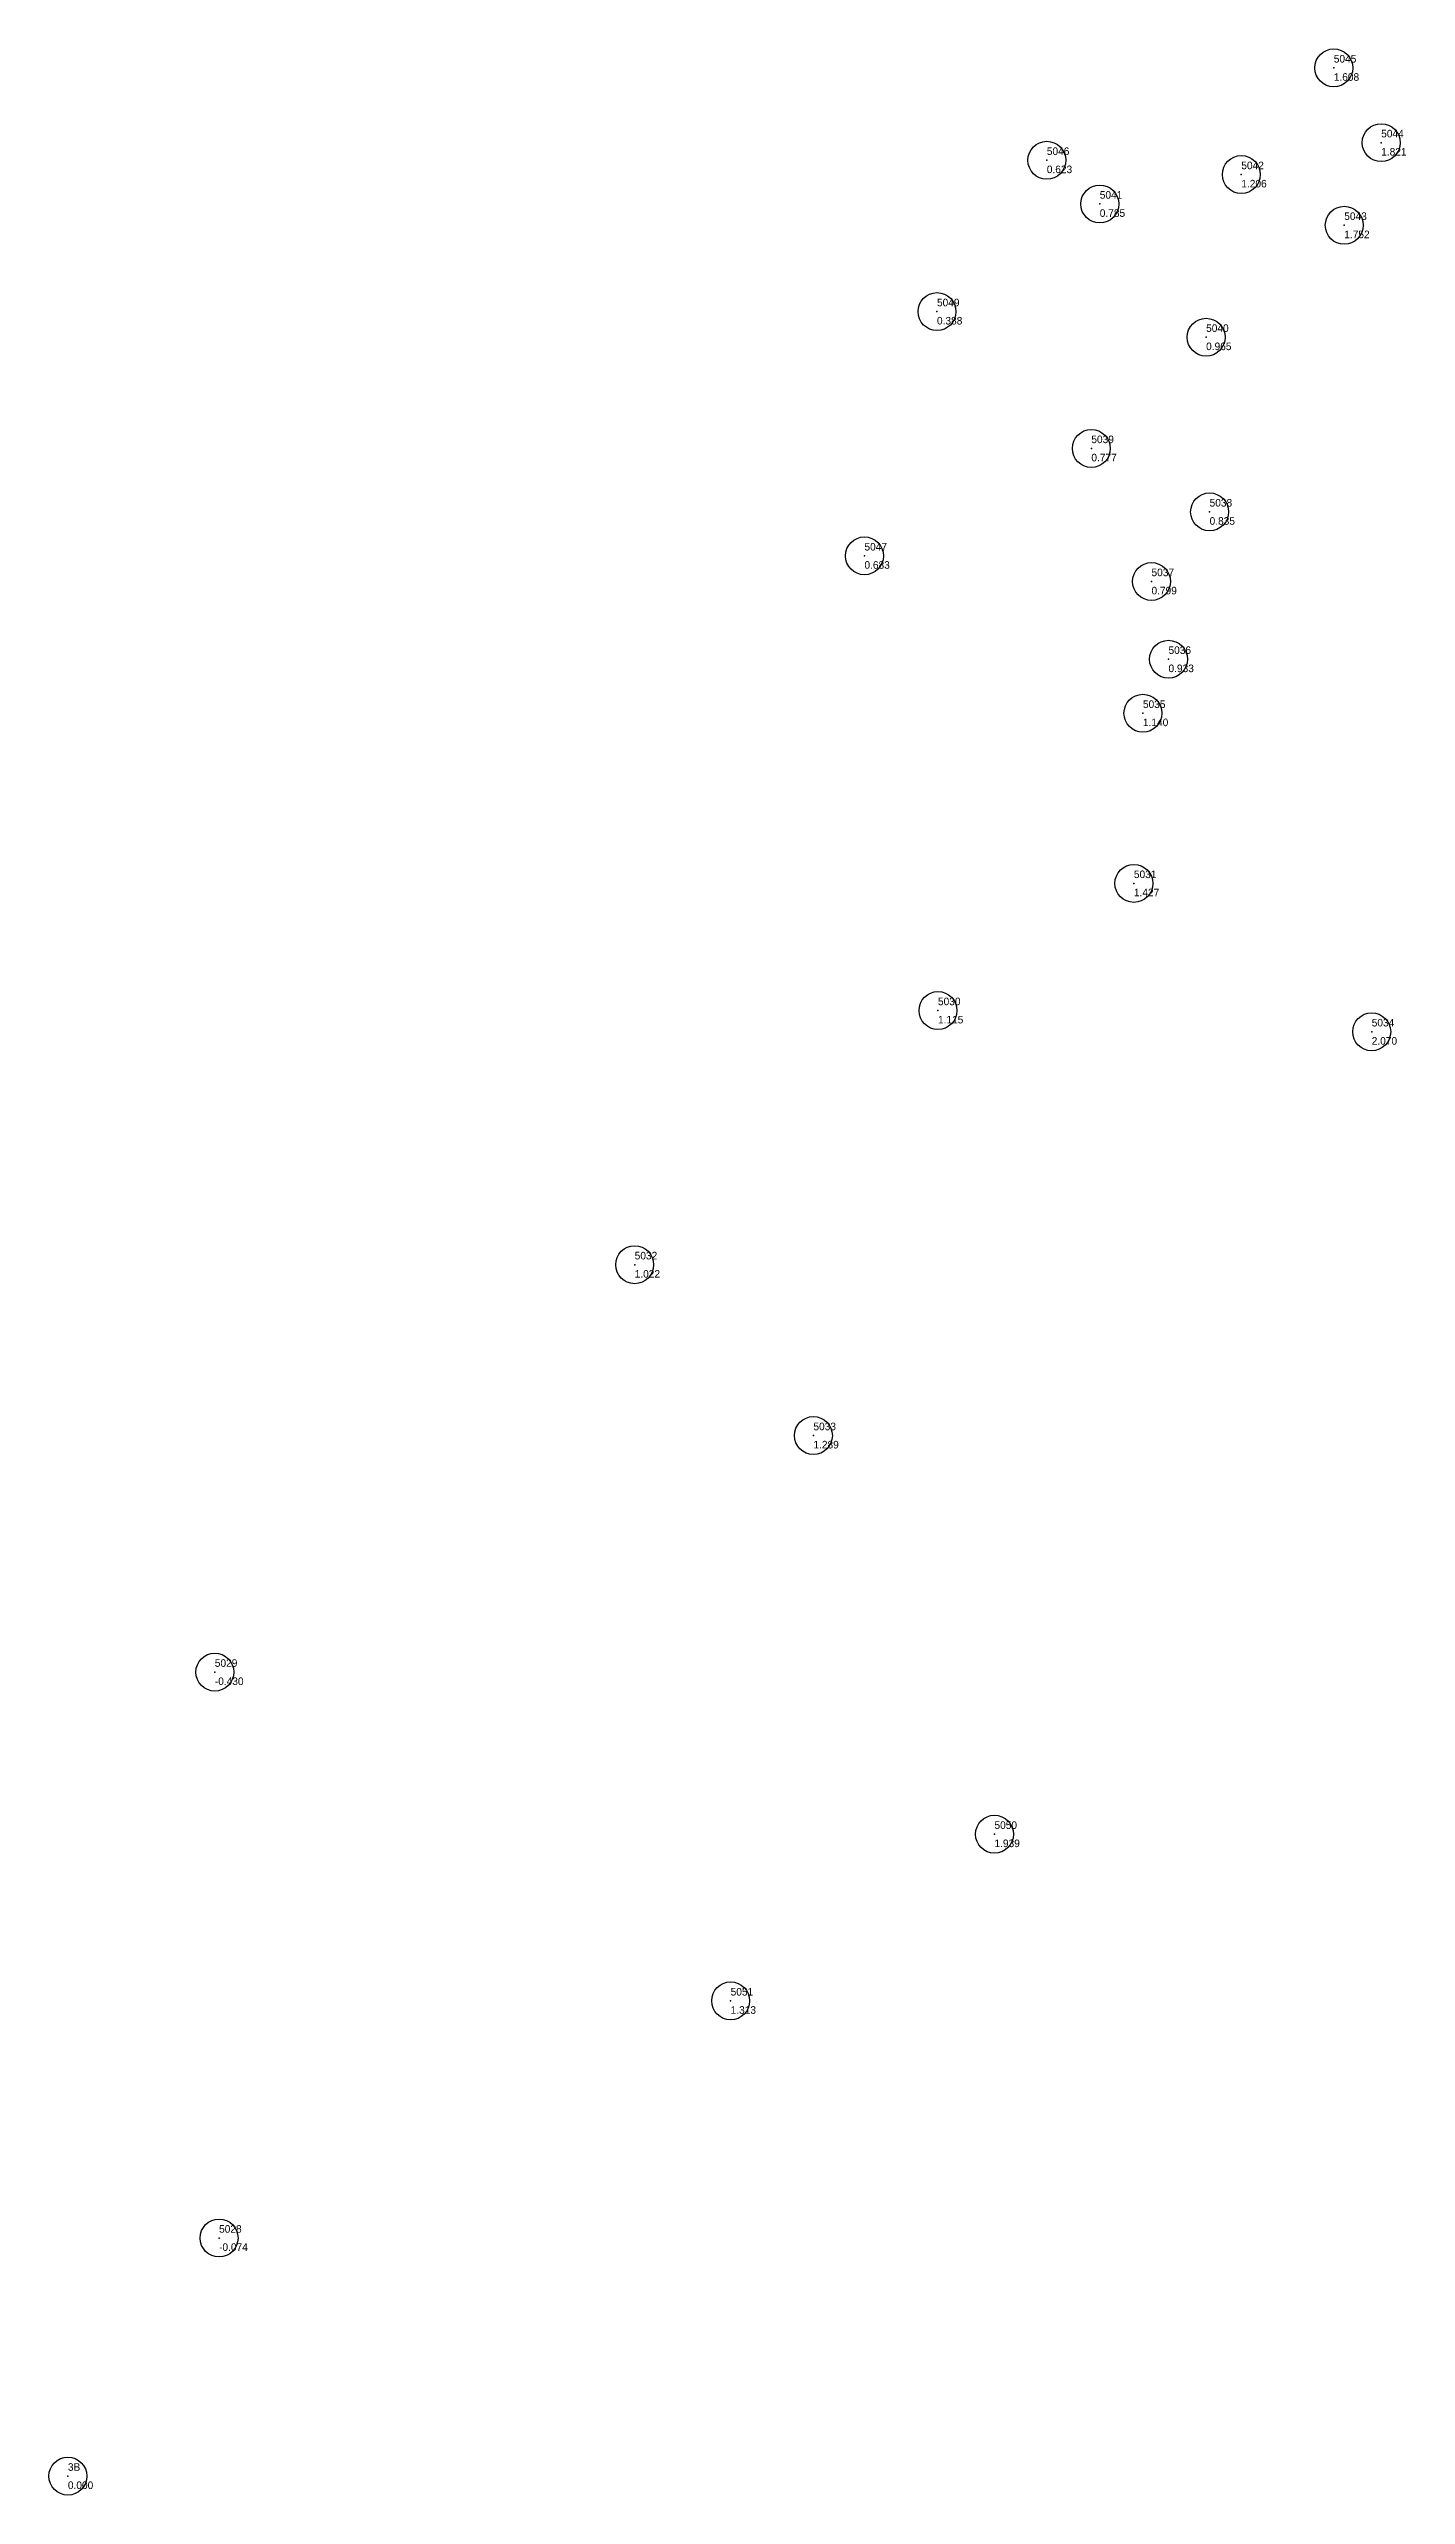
# Model space of a CAD drawing. Header units: millimetres. Extents: x 979 to 714242, y 976 to 4055134.
# Drawn here: x 999.75 to 1017.64, y 999.75 to 1032 of the extents above; entities that cross this region are included whole.
import ezdxf

# ---------------------------------------------------------------- set-up
doc = ezdxf.new("R2010")
doc.units = ezdxf.units.MM
doc.header["$LTSCALE"] = 0.5
doc.header["$MEASUREMENT"] = 0
doc.header["$PDMODE"] = 32
doc.header["$PDSIZE"] = 0.5
for name, color, linetype in [('TAX-DESC', 45, 'Continuous'), ('TAX-H', 192, 'Continuous'), ('TAX-KOD', 7, 'Continuous'), ('TAX-SHM', 7, 'Continuous')]:
    doc.layers.add(name, color=color, linetype=linetype)
doc.styles.add('gr-sdtopo1', font='gr-sdtopo1.shx', dxfattribs={"bigfont": 'BigFgrsdto1.shx'})

# ---------------------------------------------------------------- blocks, each defined once
blk = doc.blocks.new('blk_SHMEIO_3-Lay')
at = {"layer": 'TAX-SHM'}
blk.add_point((0, 0), dxfattribs=at)
at = {"layer": 'TAX-DESC', "style": 'gr-sdtopo1'}
blk.add_attdef('DESC', (1.12, -0.34), '', height=0.5, dxfattribs=at)
at = {"layer": 'TAX-H', "style": 'gr-sdtopo1'}
blk.add_attdef('H', (0, -1.7), '', height=1, dxfattribs=at)
at = {"layer": 'TAX-KOD', "style": 'gr-sdtopo1'}
blk.add_attdef('KOD', (0, 0.7), '', height=1, dxfattribs=at)

msp = doc.modelspace()

# ---------------------------------------------------------------- block references
at = {"layer": 'TAX-SHM', "xscale": 0.09996, "yscale": 0.09996, "zscale": 0.09996}
for p, values in [((1016.688, 1031.748), {'KOD': '5045', 'H': '1.608'}), ((1017.313, 1030.762), {'KOD': '5044', 'H': '1.821'}), ((1012.905, 1030.53), {'KOD': '5046', 'H': '0.623'}), ((1015.469, 1030.342), {'KOD': '5042', 'H': '1.206'}), ((1013.603, 1029.954), {'KOD': '5041', 'H': '0.785'}), ((1016.826, 1029.673), {'KOD': '5043', 'H': '1.752'}), ((1011.457, 1028.535), {'KOD': '5049', 'H': '0.388'}), ((1015.005, 1028.197), {'KOD': '5040', 'H': '0.965'}), ((1013.492, 1026.731), {'KOD': '5039', 'H': '0.777'}), ((1015.051, 1025.895), {'KOD': '5038', 'H': '0.835'}), ((1010.501, 1025.315), {'KOD': '5047', 'H': '0.683'}), ((1014.285, 1024.977), {'KOD': '5037', 'H': '0.799'}), ((1014.509, 1023.952), {'KOD': '5036', 'H': '0.933'}), ((1014.172, 1023.24), {'KOD': '5035', 'H': '1.140'}), ((1014.053, 1020.997), {'KOD': '5031', 'H': '1.427'}), ((1011.47, 1019.321), {'KOD': '5030', 'H': '1.115'}), ((1017.188, 1019.041), {'KOD': '5034', 'H': '2.070'}), ((1007.472, 1015.97), {'KOD': '5032', 'H': '1.022'}), ((1009.828, 1013.718), {'KOD': '5033', 'H': '1.289'}), ((1001.937, 1010.599), {'KOD': '5029', 'H': '-0.430'}), ((1012.215, 1008.462), {'KOD': '5050', 'H': '1.939'}), ((1008.737, 1006.265), {'KOD': '5051', 'H': '1.313'}), ((1001.993, 1003.139), {'KOD': '5028', 'H': '-0.074'}), ((1000, 1000), {'KOD': '3B', 'H': '0.000'})]:
    msp.add_blockref('blk_SHMEIO_3-Lay', p, dxfattribs=at).add_auto_attribs(values)

doc.saveas('drawing.dxf')
